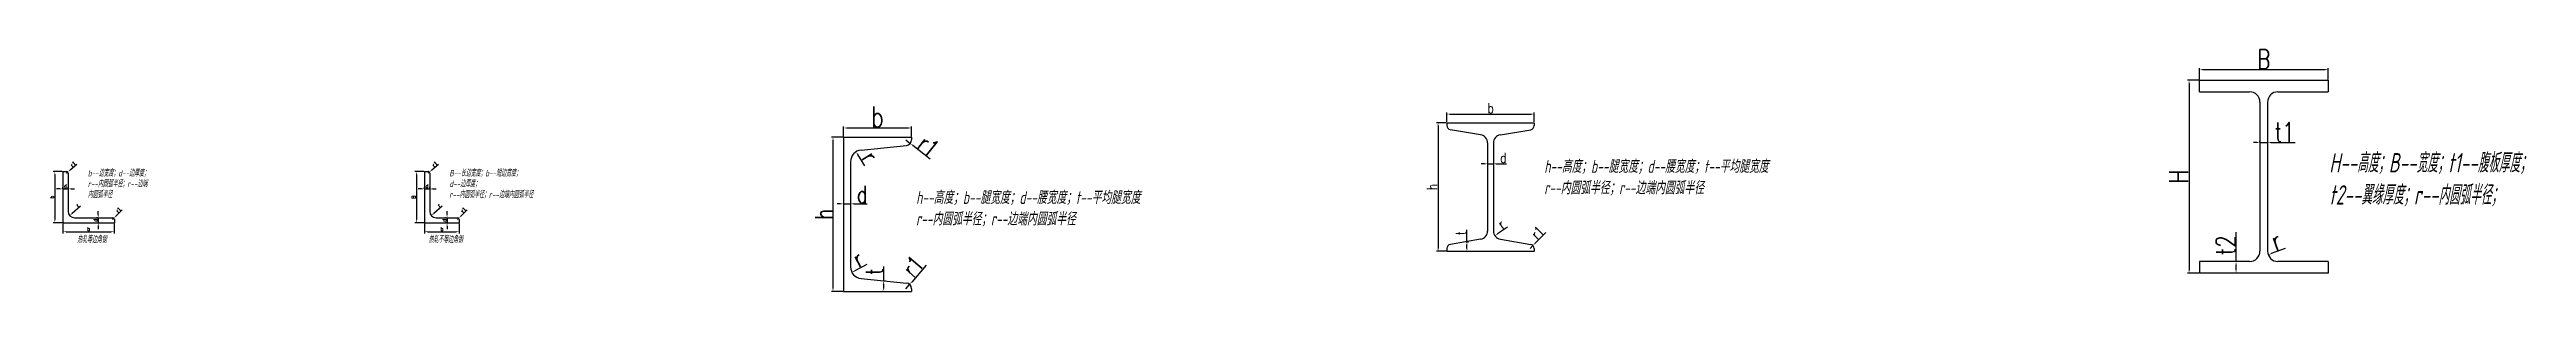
# Model space of a CAD drawing. Header units: millimetres. Extents: x 3721 to 5650, y -765 to -577.
import ezdxf

# ---------------------------------------------------------------- set-up
doc = ezdxf.new("R2010")
doc.units = ezdxf.units.MM
doc.layers.add('0 @ 1', color=7, linetype='Continuous')
doc.styles.add('型号文字', font='gbeitc.shx', dxfattribs={"width": 0.76, "height": 10, "bigfont": 'gbcbig.shx'})
doc.styles.add('标注3', font='txt.shx', dxfattribs={"width": 0.76, "height": 3})
doc.styles.add('标注5', font='TXT.shx', dxfattribs={"width": 0.76, "height": 5, "bigfont": 'bigfont.shx'})
doc.styles.add('标注6', font='TXT.shx', dxfattribs={"width": 0.76, "height": 6, "bigfont": 'bigfont.shx'})
doc.dimstyles.new('怡合达3', dxfattribs={"dimtxt": 3, "dimasz": 2.5, "dimexe": 1.25, "dimexo": 0.625, "dimtad": 1, "dimtxsty": '标注3', "dimcen": 2.5, "dimclrd": 3, "dimclre": 3, "dimclrt": 3, "dimadec": 0, "dimazin": 0, "dimtfac": 1, "dimtmove": 0, "dimatfit": 3, "dimfxl": 0, "dimarcsym": 0})

# ---------------------------------------------------------------- blocks, each defined once
blk = doc.blocks.new('*D143')
at = {"color": 3, "lineweight": -2}
for p, q in [((3731.3, -671.6), (3724.3, -671.6)), ((3725.6, -674.1), (3725.6, -709.1)), ((3731.3, -711.6), (3724.3, -711.6))]:
    blk.add_line(p, q, dxfattribs=at)
at = {"color": 3}
for points in [[(3725.2, -674.1), (3726, -674.1), (3725.6, -671.6)], [(3725.2, -709.1), (3726, -709.1), (3725.6, -711.6)]]:
    blk.add_solid(points, dxfattribs=at)
at = {"layer": 'Defpoints', "color": 0}
for p in [(3731.9, -671.6), (3725.6, -711.6), (3731.9, -711.6)]:
    blk.add_point(p, dxfattribs=at)
at = {"color": 3, "insert": (3723.4, -691.6), "char_height": 3, "attachment_point": 5, "rotation": 90, "style": '标注3'}
blk.add_mtext('b', dxfattribs=at)
blk = doc.blocks.new('*D144')
at = {"color": 3, "lineweight": -2}
for p, q in [((3731.9, -712.2), (3731.9, -719.8)), ((3771.9, -712.2), (3771.9, -719.8)), ((3734.4, -718.5), (3769.4, -718.5))]:
    blk.add_line(p, q, dxfattribs=at)
at = {"color": 3}
for points in [[(3734.4, -718.1), (3734.4, -718.9), (3731.9, -718.5)], [(3769.4, -718.1), (3769.4, -718.9), (3771.9, -718.5)]]:
    blk.add_solid(points, dxfattribs=at)
at = {"layer": 'Defpoints', "color": 0}
for p in [(3731.9, -711.6), (3771.9, -711.6), (3771.9, -718.5)]:
    blk.add_point(p, dxfattribs=at)
at = {"color": 3, "insert": (3751.9, -716.4), "char_height": 3, "attachment_point": 5, "style": '标注3'}
blk.add_mtext('b', dxfattribs=at)
blk = doc.blocks.new('*D147')
at = {"color": 3, "lineweight": -2}
for p, q in [((3729.4, -685.2), (3726.9, -685.2)), ((3731.9, -685.1), (3731.9, -683.9)), ((3731.9, -685.2), (3735.9, -685.2)), ((3735.9, -684.9), (3735.9, -683.9)), ((3738.4, -685.2), (3740.9, -685.2))]:
    blk.add_line(p, q, dxfattribs=at)
at = {"color": 3}
for points in [[(3729.4, -684.7), (3729.4, -685.6), (3731.9, -685.2)], [(3738.4, -684.7), (3738.4, -685.6), (3735.9, -685.2)]]:
    blk.add_solid(points, dxfattribs=at)
at = {"layer": 'Defpoints', "color": 0}
for p in [(3731.9, -685.7), (3735.9, -685.2), (3735.9, -685.5)]:
    blk.add_point(p, dxfattribs=at)
at = {"color": 3, "insert": (3733.9, -683), "char_height": 3, "attachment_point": 5, "style": '标注3'}
blk.add_mtext('d', dxfattribs=at)
blk = doc.blocks.new('*D148')
at = {"color": 3, "lineweight": -2}
for p, q in [((3758.8, -707.6), (3758.1, -707.6)), ((3759.4, -705.1), (3759.4, -702.6)), ((3759.4, -707.6), (3759.4, -711.6)), ((3759.6, -711.6), (3760.6, -711.6)), ((3759.4, -714.1), (3759.4, -716.6))]:
    blk.add_line(p, q, dxfattribs=at)
at = {"color": 3}
for points in [[(3758.9, -705.1), (3759.8, -705.1), (3759.4, -707.6)], [(3758.9, -714.1), (3759.8, -714.1), (3759.4, -711.6)]]:
    blk.add_solid(points, dxfattribs=at)
at = {"layer": 'Defpoints', "color": 0}
for p in [(3758.9, -711.6), (3759.4, -711.6), (3759.5, -707.6)]:
    blk.add_point(p, dxfattribs=at)
at = {"color": 3, "insert": (3757.2, -709.6), "char_height": 3, "attachment_point": 5, "rotation": 90, "style": '标注3'}
blk.add_mtext('d', dxfattribs=at)
blk = doc.blocks.new('*D149')
at = {"color": 3, "lineweight": -2}
for p, q in [((3734.6, -672.9), (3735.6, -672.1)), ((3742.8, -666.2), (3737.6, -670.5))]:
    blk.add_line(p, q, dxfattribs=at)
at = {"color": 3}
blk.add_solid([(3737.3, -670.2), (3737.8, -670.8), (3735.6, -672.1)], dxfattribs=at)
at = {"layer": 'Defpoints', "color": 0}
for p in [(3734.6, -672.9), (3735.6, -672.1)]:
    blk.add_point(p, dxfattribs=at)
at = {"color": 3, "insert": (3739.8, -665.9), "char_height": 3, "attachment_point": 5, "rotation": 39.1945, "style": '标注3'}
blk.add_mtext('r1', dxfattribs=at)
blk = doc.blocks.new('*D150')
at = {"color": 3, "lineweight": -2}
blk.add_line((3745.6, -698.5), (3739.1, -704.3), dxfattribs=at)
at = {"color": 3}
blk.add_solid([(3738.8, -704), (3739.3, -704.6), (3737.2, -705.9)], dxfattribs=at)
at = {"layer": 'Defpoints', "color": 0}
for p in [(3737.2, -705.9), (3740.9, -702.6)]:
    blk.add_point(p, dxfattribs=at)
at = {"color": 3, "insert": (3743.2, -697.8), "char_height": 3, "attachment_point": 5, "rotation": 41.5927, "style": '标注3'}
blk.add_mtext('r', dxfattribs=at)
blk = doc.blocks.new('*D151')
at = {"color": 3, "lineweight": -2}
for p, q in [((3770.6, -708.9), (3771.5, -708)), ((3778.1, -701.4), (3773.3, -706.2))]:
    blk.add_line(p, q, dxfattribs=at)
at = {"color": 3}
blk.add_solid([(3773, -705.9), (3773.6, -706.5), (3771.5, -708)], dxfattribs=at)
at = {"layer": 'Defpoints', "color": 0}
for p in [(3770.6, -708.9), (3771.5, -708)]:
    blk.add_point(p, dxfattribs=at)
at = {"color": 3, "insert": (3775.1, -701.5), "char_height": 3, "attachment_point": 5, "rotation": 44.8877, "style": '标注3'}
blk.add_mtext('r1', dxfattribs=at)
blk = doc.blocks.new('*D157')
at = {"color": 3, "lineweight": -2}
for p, q in [((4012.8, -671.6), (4005.8, -671.6)), ((4007, -674.1), (4007, -709.1)), ((4012.8, -711.6), (4005.8, -711.6))]:
    blk.add_line(p, q, dxfattribs=at)
at = {"color": 3}
for points in [[(4006.6, -674.1), (4007.4, -674.1), (4007, -671.6)], [(4006.6, -709.1), (4007.4, -709.1), (4007, -711.6)]]:
    blk.add_solid(points, dxfattribs=at)
at = {"layer": 'Defpoints', "color": 0}
for p in [(4013.4, -671.6), (4007, -711.6), (4013.4, -711.6)]:
    blk.add_point(p, dxfattribs=at)
at = {"color": 3, "insert": (4004.9, -691.6), "char_height": 3, "attachment_point": 5, "rotation": 90, "style": '标注3'}
blk.add_mtext('B', dxfattribs=at)
blk = doc.blocks.new('*D158')
at = {"color": 3, "lineweight": -2}
for p, q in [((4013.4, -712.2), (4013.4, -719.8)), ((4040.4, -712.2), (4040.4, -719.8)), ((4015.9, -718.5), (4037.9, -718.5))]:
    blk.add_line(p, q, dxfattribs=at)
at = {"color": 3}
for points in [[(4015.9, -718.1), (4015.9, -718.9), (4013.4, -718.5)], [(4037.9, -718.1), (4037.9, -718.9), (4040.4, -718.5)]]:
    blk.add_solid(points, dxfattribs=at)
at = {"layer": 'Defpoints', "color": 0}
for p in [(4013.4, -711.6), (4040.4, -711.6), (4040.4, -718.5)]:
    blk.add_point(p, dxfattribs=at)
at = {"color": 3, "insert": (4026.9, -716.4), "char_height": 3, "attachment_point": 5, "style": '标注3'}
blk.add_mtext('b', dxfattribs=at)
blk = doc.blocks.new('*D159')
at = {"color": 3, "lineweight": -2}
for p, q in [((4010.9, -685.2), (4008.4, -685.2)), ((4013.4, -685.1), (4013.4, -683.9)), ((4013.4, -685.2), (4017.4, -685.2)), ((4017.4, -684.9), (4017.4, -683.9)), ((4019.9, -685.2), (4022.4, -685.2))]:
    blk.add_line(p, q, dxfattribs=at)
at = {"color": 3}
for points in [[(4010.9, -684.7), (4010.9, -685.6), (4013.4, -685.2)], [(4019.9, -684.7), (4019.9, -685.6), (4017.4, -685.2)]]:
    blk.add_solid(points, dxfattribs=at)
at = {"layer": 'Defpoints', "color": 0}
for p in [(4013.4, -685.7), (4017.4, -685.2), (4017.4, -685.5)]:
    blk.add_point(p, dxfattribs=at)
at = {"color": 3, "insert": (4015.4, -683), "char_height": 3, "attachment_point": 5, "style": '标注3'}
blk.add_mtext('d', dxfattribs=at)
blk = doc.blocks.new('*D160')
at = {"color": 3, "lineweight": -2}
for p, q in [((4030.3, -707.6), (4029.6, -707.6)), ((4030.3, -711.6), (4029.6, -711.6)), ((4030.9, -705.1), (4030.9, -702.6)), ((4030.9, -707.6), (4030.9, -711.6)), ((4030.9, -714.1), (4030.9, -716.6))]:
    blk.add_line(p, q, dxfattribs=at)
at = {"color": 3}
for points in [[(4030.5, -705.1), (4031.3, -705.1), (4030.9, -707.6)], [(4030.5, -714.1), (4031.3, -714.1), (4030.9, -711.6)]]:
    blk.add_solid(points, dxfattribs=at)
at = {"layer": 'Defpoints', "color": 0}
for p in [(4030.9, -707.6), (4030.9, -711.6), (4030.9, -711.6)]:
    blk.add_point(p, dxfattribs=at)
at = {"color": 3, "insert": (4028.8, -709.6), "char_height": 3, "attachment_point": 5, "rotation": 90, "style": '标注3'}
blk.add_mtext('d', dxfattribs=at)
blk = doc.blocks.new('*D154')
at = {"color": 3, "lineweight": -2}
for p, q in [((4016.1, -672.9), (4017.1, -672.1)), ((4024.3, -666.2), (4019, -670.5))]:
    blk.add_line(p, q, dxfattribs=at)
at = {"color": 3}
blk.add_solid([(4018.8, -670.2), (4019.3, -670.8), (4017.1, -672.1)], dxfattribs=at)
at = {"layer": 'Defpoints', "color": 0}
for p in [(4016.1, -672.9), (4017.1, -672.1)]:
    blk.add_point(p, dxfattribs=at)
at = {"color": 3, "insert": (4021.3, -665.9), "char_height": 3, "attachment_point": 5, "rotation": 39.1945, "style": '标注3'}
blk.add_mtext('r1', dxfattribs=at)
blk = doc.blocks.new('*D155')
at = {"color": 3, "lineweight": -2}
blk.add_line((4027.1, -698.5), (4020.5, -704.3), dxfattribs=at)
at = {"color": 3}
blk.add_solid([(4020.2, -704), (4020.8, -704.6), (4018.6, -705.9)], dxfattribs=at)
at = {"layer": 'Defpoints', "color": 0}
for p in [(4018.6, -705.9), (4022.4, -702.6)]:
    blk.add_point(p, dxfattribs=at)
at = {"color": 3, "insert": (4024.6, -697.8), "char_height": 3, "attachment_point": 5, "rotation": 41.5927, "style": '标注3'}
blk.add_mtext('r', dxfattribs=at)
blk = doc.blocks.new('*D156')
at = {"color": 3, "lineweight": -2}
for p, q in [((4039.1, -708.9), (4040, -708)), ((4046.6, -701.4), (4041.8, -706.2))]:
    blk.add_line(p, q, dxfattribs=at)
at = {"color": 3}
blk.add_solid([(4041.5, -705.9), (4042.1, -706.5), (4040, -708)], dxfattribs=at)
at = {"layer": 'Defpoints', "color": 0}
for p in [(4039.1, -708.9), (4040, -708)]:
    blk.add_point(p, dxfattribs=at)
at = {"color": 3, "insert": (4043.6, -701.5), "char_height": 3, "attachment_point": 5, "rotation": 44.8877, "style": '标注3'}
blk.add_mtext('r1', dxfattribs=at)
blk = doc.blocks.new('*D161')
at = {"color": 3, "lineweight": -2}
for p, q in [((4338.9, -644.9), (4330.1, -644.9)), ((4331.3, -647.4), (4331.3, -762.4)), ((4338.9, -764.9), (4330.1, -764.9))]:
    blk.add_line(p, q, dxfattribs=at)
at = {"color": 3}
for points in [[(4330.9, -647.4), (4331.7, -647.4), (4331.3, -644.9)], [(4330.9, -762.4), (4331.7, -762.4), (4331.3, -764.9)]]:
    blk.add_solid(points, dxfattribs=at)
at = {"layer": 'Defpoints', "color": 0}
for p in [(4339.5, -644.9), (4331.3, -764.9), (4339.5, -764.9)]:
    blk.add_point(p, dxfattribs=at)
at = {"color": 3, "insert": (4324, -704.9), "char_height": 5, "attachment_point": 5, "rotation": 90, "style": '标注5'}
blk.add_mtext('{\\Ftxt,bigfont|c134;\\H2.6667x;h}', dxfattribs=at)
blk = doc.blocks.new('*D162')
at = {"color": 3, "lineweight": -2}
for p, q in [((4339.5, -644.3), (4339.5, -636.6)), ((4342, -637.8), (4390, -637.8)), ((4392.5, -644.3), (4392.5, -636.6))]:
    blk.add_line(p, q, dxfattribs=at)
at = {"color": 3}
for points in [[(4342, -637.4), (4342, -638.2), (4339.5, -637.8)], [(4390, -637.4), (4390, -638.2), (4392.5, -637.8)]]:
    blk.add_solid(points, dxfattribs=at)
at = {"layer": 'Defpoints', "color": 0}
for p in [(4339.5, -644.9), (4392.5, -637.8), (4392.5, -644.9)]:
    blk.add_point(p, dxfattribs=at)
at = {"color": 3, "insert": (4366, -629.2), "char_height": 6, "attachment_point": 5, "style": '标注6'}
blk.add_mtext('{\\Ftxt,bigfont|c134;\\H2.6667x;b}', dxfattribs=at)
blk = doc.blocks.new('*D163')
at = {"color": 3, "lineweight": -2}
for p, q in [((4339.5, -688.7), (4339.5, -698)), ((4345, -688), (4345, -698)), ((4337, -696.8), (4334.5, -696.8)), ((4339.5, -696.8), (4345, -696.8)), ((4347.5, -696.8), (4358, -696.8))]:
    blk.add_line(p, q, dxfattribs=at)
at = {"color": 3}
for points in [[(4337, -696.4), (4337, -697.2), (4339.5, -696.8)], [(4347.5, -696.4), (4347.5, -697.2), (4345, -696.8)]]:
    blk.add_solid(points, dxfattribs=at)
at = {"layer": 'Defpoints', "color": 0}
for p in [(4339.5, -688), (4345, -687.4), (4345, -696.8)]:
    blk.add_point(p, dxfattribs=at)
at = {"color": 3, "insert": (4354, -689.5), "char_height": 5, "attachment_point": 5, "style": '标注5'}
blk.add_mtext('{\\Ftxt,bigfont|c134;\\H2.6667x;d}', dxfattribs=at)
blk = doc.blocks.new('*D165')
at = {"color": 3, "lineweight": -2}
blk.add_line((4357.6, -744), (4348.3, -748.9), dxfattribs=at)
at = {"color": 3}
blk.add_solid([(4348.1, -748.5), (4348.5, -749.3), (4346.1, -750.1)], dxfattribs=at)
at = {"layer": 'Defpoints', "color": 0}
for p in [(4346.1, -750.1), (4354, -745.9)]:
    blk.add_point(p, dxfattribs=at)
at = {"color": 3, "insert": (4350.7, -739.4), "char_height": 5, "attachment_point": 5, "rotation": 27.5894, "style": '标注5'}
blk.add_mtext('{\\Ftxt,bigfont|c134;\\H2.6667x;r}', dxfattribs=at)
blk = doc.blocks.new('*D166')
at = {"color": 3, "lineweight": -2}
blk.add_line((4356.1, -667.3), (4350.6, -658.4), dxfattribs=at)
at = {"color": 3}
blk.add_solid([(4351, -658.2), (4350.3, -658.6), (4349.3, -656.3)], dxfattribs=at)
at = {"layer": 'Defpoints', "color": 0}
for p in [(4349.3, -656.3), (4354, -663.9)]:
    blk.add_point(p, dxfattribs=at)
at = {"color": 3, "insert": (4360.2, -660.1), "char_height": 5, "attachment_point": 5, "rotation": 301.7236, "style": '标注5'}
blk.add_mtext('{\\Ftxt,bigfont|c134;\\H2.6667x;r}', dxfattribs=at)
blk = doc.blocks.new('*D167')
at = {"color": 3, "lineweight": -2}
for p, q in [((4388, -647), (4391.5, -649.8)), ((4407, -662.1), (4393.5, -651.3))]:
    blk.add_line(p, q, dxfattribs=at)
at = {"color": 3}
blk.add_solid([(4393.8, -651), (4393.2, -651.6), (4391.5, -649.8)], dxfattribs=at)
at = {"layer": 'Defpoints', "color": 0}
for p in [(4388, -647), (4391.5, -649.8)]:
    blk.add_point(p, dxfattribs=at)
at = {"color": 3, "insert": (4405.8, -651.8), "char_height": 5, "attachment_point": 5, "rotation": 321.4429, "style": '标注5'}
blk.add_mtext('{\\Ftxt,bigfont|c134;\\H2.6667x;r1}', dxfattribs=at)
blk = doc.blocks.new('*D168')
at = {"color": 3, "lineweight": -2}
for p, q in [((4403.9, -744.5), (4392.6, -757.6)), ((4388, -762.9), (4391, -759.4))]:
    blk.add_line(p, q, dxfattribs=at)
at = {"color": 3}
blk.add_solid([(4392.3, -757.3), (4392.9, -757.8), (4391, -759.4)], dxfattribs=at)
at = {"layer": 'Defpoints', "color": 0}
for p in [(4388, -762.9), (4391, -759.4)]:
    blk.add_point(p, dxfattribs=at)
at = {"color": 3, "insert": (4393.6, -745.3), "char_height": 5, "attachment_point": 5, "rotation": 49.1283, "style": '标注5'}
blk.add_mtext('{\\Ftxt,bigfont|c134;\\H2.6667x;r1}', dxfattribs=at)
blk = doc.blocks.new('*D169')
at = {"color": 3, "lineweight": -2}
for p, q in [((4370.8, -756.6), (4370.8, -745.4)), ((4370.2, -764.9), (4369.6, -764.9)), ((4370.8, -762.4), (4370.8, -759.1)), ((4371.4, -756.6), (4372.1, -756.6))]:
    blk.add_line(p, q, dxfattribs=at)
at = {"color": 3}
for points in [[(4370.4, -759.1), (4371.2, -759.1), (4370.8, -756.6)], [(4370.4, -762.4), (4371.2, -762.4), (4370.8, -764.9)]]:
    blk.add_solid(points, dxfattribs=at)
at = {"layer": 'Defpoints', "color": 0}
for p in [(4370.8, -756.6), (4370.8, -764.9), (4370.8, -764.9)]:
    blk.add_point(p, dxfattribs=at)
at = {"color": 3, "insert": (4363.5, -749.4), "char_height": 5, "attachment_point": 5, "rotation": 90, "style": '标注5'}
blk.add_mtext('{\\Ftxt,bigfont|c134;\\H2.6667x;t}', dxfattribs=at)
blk = doc.blocks.new('*D172')
at = {"color": 3, "lineweight": -2}
for p, q in [((4808.5, -633.7), (4801.1, -633.7)), ((4802.3, -636.2), (4802.3, -731.2)), ((4808.5, -733.7), (4801.1, -733.7))]:
    blk.add_line(p, q, dxfattribs=at)
at = {"color": 3}
for points in [[(4801.9, -636.2), (4802.8, -636.2), (4802.3, -633.7)], [(4801.9, -731.2), (4802.8, -731.2), (4802.3, -733.7)]]:
    blk.add_solid(points, dxfattribs=at)
at = {"layer": 'Defpoints', "color": 0}
for p in [(4809.2, -633.7), (4802.3, -733.7), (4809.2, -733.7)]:
    blk.add_point(p, dxfattribs=at)
at = {"color": 3, "insert": (4797.7, -683.7), "char_height": 3, "attachment_point": 5, "rotation": 90, "style": '标注3'}
blk.add_mtext('{\\Ftxt,bigfont|c134;\\H2.6667x;h}', dxfattribs=at)
blk = doc.blocks.new('*D173')
at = {"color": 3, "lineweight": -2}
for p, q in [((4809.2, -633.1), (4809.2, -625.8)), ((4811.7, -627), (4874.7, -627)), ((4877.2, -633.1), (4877.2, -625.8))]:
    blk.add_line(p, q, dxfattribs=at)
at = {"color": 3}
for points in [[(4811.7, -626.6), (4811.7, -627.4), (4809.2, -627)], [(4874.7, -626.6), (4874.7, -627.4), (4877.2, -627)]]:
    blk.add_solid(points, dxfattribs=at)
at = {"layer": 'Defpoints', "color": 0}
for p in [(4809.2, -633.7), (4877.2, -627), (4877.2, -633.7)]:
    blk.add_point(p, dxfattribs=at)
at = {"color": 3, "insert": (4843.2, -622.4), "char_height": 3, "attachment_point": 5, "style": '标注3'}
blk.add_mtext('{\\Ftxt,bigfont|c134;\\H2.6667x;b}', dxfattribs=at)
blk = doc.blocks.new('*D174')
at = {"color": 3, "lineweight": -2}
for p, q in [((4838.4, -665.7), (4835.9, -665.7)), ((4840.9, -665), (4840.9, -666.9)), ((4840.9, -665.7), (4845.4, -665.7)), ((4845.4, -665), (4845.4, -666.9)), ((4847.9, -665.7), (4855.7, -665.7))]:
    blk.add_line(p, q, dxfattribs=at)
at = {"color": 3}
for points in [[(4838.4, -665.2), (4838.4, -666.1), (4840.9, -665.7)], [(4847.9, -665.2), (4847.9, -666.1), (4845.4, -665.7)]]:
    blk.add_solid(points, dxfattribs=at)
at = {"layer": 'Defpoints', "color": 0}
for p in [(4840.9, -664.4), (4845.4, -664.4), (4845.4, -665.7)]:
    blk.add_point(p, dxfattribs=at)
at = {"color": 3, "insert": (4853.1, -661), "char_height": 3, "attachment_point": 5, "style": '标注3'}
blk.add_mtext('{\\Ftxt,bigfont|c134;\\H2.6667x;d}', dxfattribs=at)
blk = doc.blocks.new('*D175')
at = {"color": 3, "lineweight": -2}
blk.add_line((4856.3, -714.9), (4848.6, -720.2), dxfattribs=at)
at = {"color": 3}
blk.add_solid([(4848.4, -719.9), (4848.9, -720.6), (4846.6, -721.7)], dxfattribs=at)
at = {"layer": 'Defpoints', "color": 0}
for p in [(4846.6, -721.7), (4851.9, -718)]:
    blk.add_point(p, dxfattribs=at)
at = {"color": 3, "insert": (4851.5, -712.6), "char_height": 3, "attachment_point": 5, "rotation": 34.5779, "style": '标注3'}
blk.add_mtext('{\\Ftxt,bigfont|c134;\\H2.6667x;r}', dxfattribs=at)
blk = doc.blocks.new('*D176')
at = {"color": 3, "lineweight": -2}
for p, q in [((4873.9, -731.6), (4876.2, -729.2)), ((4886.2, -719), (4877.9, -727.4))]:
    blk.add_line(p, q, dxfattribs=at)
at = {"color": 3}
blk.add_solid([(4877.6, -727.1), (4878.2, -727.7), (4876.2, -729.2)], dxfattribs=at)
at = {"layer": 'Defpoints', "color": 0}
for p in [(4873.9, -731.6), (4876.2, -729.2)]:
    blk.add_point(p, dxfattribs=at)
at = {"color": 3, "insert": (4879.7, -719.1), "char_height": 3, "attachment_point": 5, "rotation": 45.52, "style": '标注3'}
blk.add_mtext('{\\Ftxt,bigfont|c134;\\H2.6667x;r1}', dxfattribs=at)
blk = doc.blocks.new('*D177')
at = {"color": 3, "lineweight": -2}
for p, q in [((4824.3, -726.3), (4826, -726.3)), ((4824.8, -726.3), (4824.8, -717)), ((4824.8, -731.2), (4824.8, -728.8)), ((4825.1, -733.7), (4826, -733.7))]:
    blk.add_line(p, q, dxfattribs=at)
at = {"color": 3}
for points in [[(4824.3, -728.8), (4825.2, -728.8), (4824.8, -726.3)], [(4824.3, -731.2), (4825.2, -731.2), (4824.8, -733.7)]]:
    blk.add_solid(points, dxfattribs=at)
at = {"layer": 'Defpoints', "color": 0}
for p in [(4823.7, -726.3), (4824.5, -733.7), (4824.8, -733.7)]:
    blk.add_point(p, dxfattribs=at)
at = {"color": 3, "insert": (4820.1, -719.6), "char_height": 3, "attachment_point": 5, "rotation": 90, "style": '标注3'}
blk.add_mtext('{\\Ftxt,bigfont|c134;\\H2.6667x;t}', dxfattribs=at)
blk = doc.blocks.new('*D186')
at = {"color": 3, "lineweight": -2}
for p, q in [((5394.4, -600.7), (5385.7, -600.7)), ((5386.9, -603.2), (5386.9, -748.2)), ((5394.4, -750.7), (5385.7, -750.7))]:
    blk.add_line(p, q, dxfattribs=at)
at = {"color": 3}
for points in [[(5386.5, -603.2), (5387.4, -603.2), (5386.9, -600.7)], [(5386.5, -748.2), (5387.4, -748.2), (5386.9, -750.7)]]:
    blk.add_solid(points, dxfattribs=at)
at = {"layer": 'Defpoints', "color": 0}
for p in [(5395.1, -600.7), (5386.9, -750.7), (5395.1, -750.7)]:
    blk.add_point(p, dxfattribs=at)
at = {"color": 3, "insert": (5378.8, -675.7), "char_height": 3, "attachment_point": 5, "rotation": 90, "style": '标注3'}
blk.add_mtext('{\\Ftxt,bigfont|c134;\\H5x;H}', dxfattribs=at)
blk = doc.blocks.new('*D187')
at = {"color": 3, "lineweight": -2}
for p, q in [((5395.1, -600), (5395.1, -591.2)), ((5397.6, -592.4), (5492.6, -592.4)), ((5495.1, -600), (5495.1, -591.2))]:
    blk.add_line(p, q, dxfattribs=at)
at = {"color": 3}
for points in [[(5397.6, -592), (5397.6, -592.9), (5395.1, -592.4)], [(5492.6, -592), (5492.6, -592.9), (5495.1, -592.4)]]:
    blk.add_solid(points, dxfattribs=at)
at = {"layer": 'Defpoints', "color": 0}
for p in [(5495.1, -592.4), (5395.1, -600.7), (5495.1, -600.7)]:
    blk.add_point(p, dxfattribs=at)
at = {"color": 3, "insert": (5445.1, -584.3), "char_height": 3, "attachment_point": 5, "style": '标注3'}
blk.add_mtext('{\\Ftxt,bigfont|c134;\\H5x;B}', dxfattribs=at)
blk = doc.blocks.new('*D188')
at = {"color": 3, "lineweight": -2}
for p, q in [((5439.6, -649.1), (5437.1, -649.1)), ((5442.1, -648.5), (5442.1, -647.9)), ((5442.1, -649.1), (5448.1, -649.1)), ((5448.1, -648.5), (5448.1, -647.9)), ((5450.6, -649.1), (5469.5, -649.1))]:
    blk.add_line(p, q, dxfattribs=at)
at = {"color": 3}
for points in [[(5439.6, -648.7), (5439.6, -649.6), (5442.1, -649.1)], [(5450.6, -648.7), (5450.6, -649.6), (5448.1, -649.1)]]:
    blk.add_solid(points, dxfattribs=at)
at = {"layer": 'Defpoints', "color": 0}
for p in [(5442.1, -649.1), (5448.1, -649.1), (5448.1, -649.1)]:
    blk.add_point(p, dxfattribs=at)
at = {"color": 3, "insert": (5461.3, -641), "char_height": 3, "attachment_point": 5, "style": '标注3'}
blk.add_mtext('{\\Ftxt,bigfont|c134;\\H5x;t1}', dxfattribs=at)
blk = doc.blocks.new('*D189')
at = {"color": 3, "lineweight": -2}
for p, q in [((5423.5, -741.7), (5423.5, -718.9)), ((5422.9, -741.7), (5422.3, -741.7)), ((5422.9, -750.7), (5422.3, -750.7)), ((5423.5, -748.2), (5423.5, -744.2))]:
    blk.add_line(p, q, dxfattribs=at)
at = {"color": 3}
for points in [[(5423.1, -744.2), (5423.9, -744.2), (5423.5, -741.7)], [(5423.1, -748.2), (5423.9, -748.2), (5423.5, -750.7)]]:
    blk.add_solid(points, dxfattribs=at)
at = {"layer": 'Defpoints', "color": 0}
for p in [(5423.5, -741.7), (5423.5, -750.7), (5423.5, -750.7)]:
    blk.add_point(p, dxfattribs=at)
at = {"color": 3, "insert": (5415.4, -729), "char_height": 3, "attachment_point": 5, "rotation": 90, "style": '标注3'}
blk.add_mtext('{\\Ftxt,bigfont|c134;\\H5x;t2}', dxfattribs=at)
blk = doc.blocks.new('*D190')
at = {"color": 3, "lineweight": -2}
blk.add_line((5461.6, -731.6), (5450.9, -735.5), dxfattribs=at)
at = {"color": 3}
blk.add_solid([(5450.8, -735.2), (5451.1, -735.9), (5448.6, -736.4)], dxfattribs=at)
at = {"layer": 'Defpoints', "color": 0}
for p in [(5448.6, -736.4), (5456.1, -733.7)]:
    blk.add_point(p, dxfattribs=at)
at = {"color": 3, "insert": (5454.6, -725.5), "char_height": 3, "attachment_point": 5, "rotation": 20.101, "style": '标注3'}
blk.add_mtext('{\\Ftxt,bigfont|c134;\\H5x;r}', dxfattribs=at)

msp = doc.modelspace()

# ---------------------------------------------------------------- linework, layer by layer
for p, q in [((5395.074, -600.651), (5495.074, -600.651)), ((5395.074, -609.651), (5395.074, -600.651)), ((5395.074, -609.651), (5434.074, -609.651)), ((5456.074, -609.651), (5495.074, -609.651)), ((5495.074, -600.651), (5495.074, -609.651)), ((4809.165, -633.72), (4877.165, -633.72)), ((4809.165, -633.72), (4809.165, -635.878)), ((4877.165, -633.72), (4877.165, -635.878)), ((5442.074, -617.651), (5442.074, -733.651)), ((5448.074, -617.651), (5448.074, -733.651)), ((4339.527, -644.903), (4339.527, -764.903)), ((4339.527, -644.903), (4392.527, -644.903)), ((4353.132, -654.967), (4388.475, -651.433)), ((4392.527, -644.903), (4392.527, -646.955)), ((4835.483, -643.06), (4811.922, -639.134)), ((4840.915, -649.472), (4840.915, -717.968)), ((4845.415, -649.472), (4845.415, -717.968)), ((4850.846, -643.06), (4874.407, -639.134)), ((3731.925, -671.616), (3731.925, -711.616)), ((3731.925, -671.616), (3734.625, -671.616)), ((3735.925, -672.916), (3735.925, -702.616)), ((4013.376, -671.616), (4013.376, -711.616)), ((4013.376, -671.616), (4016.076, -671.616)), ((4017.376, -672.916), (4017.376, -702.616)), ((4345.027, -663.923), (4345.027, -745.883)), ((3731.925, -711.616), (3771.925, -711.616)), ((3740.925, -707.616), (3770.625, -707.616)), ((3771.925, -708.916), (3771.925, -711.616)), ((4013.376, -711.616), (4040.38, -711.616)), ((4022.376, -707.616), (4039.08, -707.616)), ((4040.38, -708.916), (4040.38, -711.616)), ((4809.165, -731.561), (4809.165, -733.72)), ((4835.483, -724.379), (4811.922, -728.306)), ((4850.846, -724.379), (4874.407, -728.306)), ((4877.165, -731.561), (4877.165, -733.72)), ((4809.165, -733.72), (4877.165, -733.72)), ((5434.074, -741.651), (5395.074, -741.651)), ((5395.074, -741.651), (5395.074, -750.651)), ((5495.074, -750.651), (5395.074, -750.651)), ((5495.074, -741.651), (5456.074, -741.651)), ((5495.074, -741.651), (5495.074, -750.651)), ((4339.527, -764.903), (4392.527, -764.903)), ((4353.132, -754.838), (4388.475, -758.373)), ((4392.527, -762.85), (4392.527, -764.903))]:
    msp.add_line(p, q)
for centre, radius, start, end in [((5434.074, -617.651), 8, 0, 90), ((5456.074, -617.651), 8, 90, 180), ((4812.465, -635.878), 3.3, 180, 260.537678), ((4873.865, -635.878), 3.3, 279.462322, 0), ((4354.027, -663.923), 9, 95.710593, 180), ((4388.027, -646.955), 4.5, 275.710593, 0), ((4834.415, -649.472), 6.5, 0, 80.537678), ((4851.915, -649.472), 6.5, 99.462322, 180), ((3734.625, -672.916), 1.3, 0, 90), ((4016.076, -672.916), 1.3, 0, 90), ((3740.925, -702.616), 5, 180, 270), ((3770.625, -708.916), 1.3, 0, 90), ((4022.376, -702.616), 5, 180, 270), ((4039.08, -708.916), 1.3, 0, 90), ((4812.465, -731.561), 3.3, 99.462322, 180), ((4834.415, -717.968), 6.5, 279.462322, 0), ((4851.915, -717.968), 6.5, 180, 260.537678), ((4873.865, -731.561), 3.3, 0, 80.537678), ((4354.027, -745.883), 9, 180, 264.289407), ((5434.074, -733.651), 8, 270, 0), ((5456.074, -733.651), 8, 180, 270), ((4388.027, -762.85), 4.5, 0, 84.289407)]:
    msp.add_arc(centre, radius, start, end)

# ---------------------------------------------------------------- texts
at = {"layer": '0 @ 1', "lineweight": 15, "attachment_point": 1, "style": '型号文字'}
for s, insert, char_height, width in [('\\A1;{\\C2;b--边宽度；d--边厚度；\\Pr--内圆弧半径；r--边端内圆弧半径}', (3751.288, -670.421), 5, 49.04873), ('\\A1;{\\C2;B--长边宽度；b--短边宽度；d--边厚度；\\Pr--内圆弧半径；r--边端内圆弧半径}', (4032.739, -670.421), 5, 63.00772), ('\\A1;{\\C2;h--高度；b--腿宽度；d--腰宽度；t--平均腿宽度\\Pr--内圆弧半径；r--边端内圆弧半径}', (4885.014, -662.671), 10, 172.81837), ('\\A1;{\\C2;H--高度；B--宽度；t1--腹板厚度；t2--翼缘厚度；r--内圆弧半径；}', (5496.115, -657.343), 15, 165.08443), ('\\A1;{\\C2;h--高度；b--腿宽度；d--腰宽度；t--平均腿宽度\\Pr--内圆弧半径；r--边端内圆弧半径}', (4396.048, -686.856), 10, 172.81837), ('\\A1;{\\C2;热轧等边角钢}', (3743.096, -722.161), 5, 58.71716), ('\\A1;{\\C2;热轧不等边角钢}', (4016.55, -722.161), 5, 58.71716)]:
    msp.add_mtext(s, dxfattribs=dict(at, insert=insert, char_height=char_height, width=width))

# ---------------------------------------------------------------- dimensions: what is measured, and where the dimension line sits
for base, p1, p2, text, override, picture, middle in [((5495.074, -592.446), (5395.074, -600.651), (5495.074, -600.651), '{\\Ftxt,bigfont|c134;\\H5x;B}', {"dimarcsym": 2}, '*D187', (5445.074, -584.321)), ((4392.527, -637.812), (4339.527, -644.903), (4392.527, -644.903), '{\\Ftxt,bigfont|c134;\\H2.6667x;b}', {"dimtxsty": '标注6', "dimarcsym": 2}, '*D162', (4366.027, -629.187)), ((4877.165, -627.009), (4809.165, -633.72), (4877.165, -633.72), '{\\Ftxt,bigfont|c134;\\H2.6667x;b}', {"dimarcsym": 2}, '*D173', (4843.165, -622.384)), ((5448.074, -649.139), (5442.074, -649.139), (5448.074, -649.139), '{\\Ftxt,bigfont|c134;\\H5x;t1}', {"dimarcsym": 2}, '*D188', (5461.299, -641.014)), ((4845.415, -665.664), (4840.915, -664.362), (4845.415, -664.362), '{\\Ftxt,bigfont|c134;\\H2.6667x;d}', {"dimarcsym": 2}, '*D174', (4853.066, -661.039)), ((3735.925, -685.166), (3731.925, -685.697), (3735.925, -685.485), 'd', {"dimarcsym": 2}, '*D147', (3733.925, -683.041)), ((4017.376, -685.166), (4013.376, -685.697), (4017.376, -685.485), 'd', {"dimarcsym": 2}, '*D159', (4015.376, -683.041)), ((3771.925, -718.512), (3731.925, -711.616), (3771.925, -711.616), 'b', {"dimarcsym": 2}, '*D144', (3751.925, -716.387)), ((4040.38, -718.512), (4013.376, -711.616), (4040.38, -711.616), 'b', {"dimarcsym": 2}, '*D158', (4026.878, -716.387))]:
    dim = msp.add_linear_dim(base=base, p1=p1, p2=p2, text=text, dimstyle='怡合达3', override=override)
    dim.commit()
    dim.dimension.update_dxf_attribs({"geometry": picture, "text_midpoint": middle})
for base, p1, p2, text, override, picture, middle in [((5386.942, -750.651), (5395.074, -600.651), (5395.074, -750.651), '{\\Ftxt,bigfont|c134;\\H5x;H}', {"dimarcsym": 2}, '*D186', (5378.817, -675.651)), ((4802.34, -733.72), (4809.165, -633.72), (4809.165, -733.72), '{\\Ftxt,bigfont|c134;\\H2.6667x;h}', {"dimarcsym": 2}, '*D172', (4797.715, -683.72)), ((4331.321, -764.903), (4339.527, -644.903), (4339.527, -764.903), '{\\Ftxt,bigfont|c134;\\H2.6667x;h}', {"dimtxsty": '标注5', "dimarcsym": 2}, '*D161', (4324.029, -704.903)), ((3725.57, -711.616), (3731.925, -671.616), (3731.925, -711.616), 'b', {"dimarcsym": 2}, '*D143', (3723.445, -691.616)), ((4007.02, -711.616), (4013.376, -671.616), (4013.376, -711.616), 'B', {"dimarcsym": 2}, '*D157', (4004.895, -691.616)), ((3759.355, -711.616), (3759.461, -707.616), (3758.929, -711.616), 'd', {"dimarcsym": 2}, '*D148', (3757.23, -709.616)), ((4030.898, -711.616), (4030.898, -707.616), (4030.898, -711.616), 'd', {"dimarcsym": 2}, '*D160', (4028.773, -709.616))]:
    dim = msp.add_linear_dim(base=base, p1=p1, p2=p2, angle=90, text=text, dimstyle='怡合达3', override=override)
    dim.commit()
    dim.dimension.update_dxf_attribs({"geometry": picture, "text_midpoint": middle})
for center, mpoint, text, override, picture, middle in [((4388.027, -646.955), (4391.546, -649.76), '{\\Ftxt,bigfont|c134;\\H2.6667x;r1}', {"dimtxsty": '标注5', "dimarcsym": 2}, '*D167', (4405.773, -651.775)), ((3734.625, -672.916), (3735.633, -672.094), 'r1', {"dimarcsym": 2}, '*D149', (3739.827, -665.932)), ((4016.076, -672.916), (4017.084, -672.094), 'r1', {"dimarcsym": 2}, '*D154', (4021.278, -665.932)), ((3770.625, -708.916), (3771.546, -707.998), 'r1', {"dimarcsym": 2}, '*D151', (3775.109, -701.45)), ((4039.08, -708.916), (4040.001, -707.998), 'r1', {"dimarcsym": 2}, '*D156', (4043.564, -701.45)), ((4873.865, -731.561), (4876.177, -729.207), '{\\Ftxt,bigfont|c134;\\H2.6667x;r1}', {"dimarcsym": 2}, '*D176', (4879.658, -719.061)), ((4388.027, -762.85), (4390.972, -759.447), '{\\Ftxt,bigfont|c134;\\H2.6667x;r1}', {"dimtxsty": '标注5', "dimarcsym": 2}, '*D168', (4393.559, -745.314))]:
    dim = msp.add_radius_dim(center=center, mpoint=mpoint, text=text, dimstyle='怡合达3', override=override)
    dim.commit()
    dim.dimension.update_dxf_attribs({"geometry": picture, "text_midpoint": middle})
for center, mpoint, text, override, picture, middle in [((4354.027, -663.923), (4349.295, -656.267), '{\\Ftxt,bigfont|c134;\\H2.6667x;r}', {"dimtxsty": '标注5', "dimarcsym": 2}, '*D166', (4354.029, -663.925)), ((3740.925, -702.616), (3737.186, -705.935), 'r', {"dimarcsym": 2}, '*D150', (3744.581, -699.37)), ((4022.376, -702.616), (4018.637, -705.935), 'r', {"dimarcsym": 2}, '*D155', (4026.032, -699.37)), ((4851.915, -717.968), (4846.563, -721.657), '{\\Ftxt,bigfont|c134;\\H2.6667x;r}', {"dimarcsym": 2}, '*D175', (4854.167, -716.415)), ((5456.074, -733.651), (5448.561, -736.401), '{\\Ftxt,bigfont|c134;\\H5x;r}', {"dimarcsym": 2}, '*D190', (5457.412, -733.162)), ((4354.027, -745.883), (4346.051, -750.051), '{\\Ftxt,bigfont|c134;\\H2.6667x;r}', {"dimtxsty": '标注5', "dimarcsym": 2}, '*D165', (4354.03, -745.882))]:
    dim = msp.add_radius_dim(center=center, mpoint=mpoint, text=text, dimstyle='怡合达3', override=override)
    dim.commit()
    dim.dimension.update_dxf_attribs({"geometry": picture, "text_midpoint": middle, "dimtype": 164})
dim = msp.add_linear_dim(base=(4345.027, -696.784), p1=(4339.527, -688.028), p2=(4345.027, -687.359), text='{\\Ftxt,bigfont|c134;\\H2.6667x;d}', dimstyle='怡合达3', override={"dimtxsty": '标注5', "dimarcsym": 2})
dim.commit()
dim.dimension.update_dxf_attribs({"geometry": '*D163', "text_midpoint": (4354.03, -696.784), "dimtype": 160})
for base, p1, p2, text, override, picture, middle in [((4824.762, -733.72), (4823.703, -726.343), (4824.507, -733.72), '{\\Ftxt,bigfont|c134;\\H2.6667x;t}', {"dimarcsym": 2}, '*D177', (4824.762, -719.608)), ((5423.504, -750.651), (5423.504, -741.651), (5423.504, -750.651), '{\\Ftxt,bigfont|c134;\\H5x;t2}', {"dimarcsym": 2}, '*D189', (5423.504, -729.026)), ((4370.828, -764.903), (4370.803, -756.605), (4370.828, -764.903), '{\\Ftxt,bigfont|c134;\\H2.6667x;t}', {"dimtxsty": '标注5', "dimarcsym": 2}, '*D169', (4370.828, -749.364))]:
    dim = msp.add_linear_dim(base=base, p1=p1, p2=p2, angle=90, text=text, dimstyle='怡合达3', override=override)
    dim.commit()
    dim.dimension.update_dxf_attribs({"geometry": picture, "text_midpoint": middle, "dimtype": 160})

doc.saveas('drawing.dxf')
